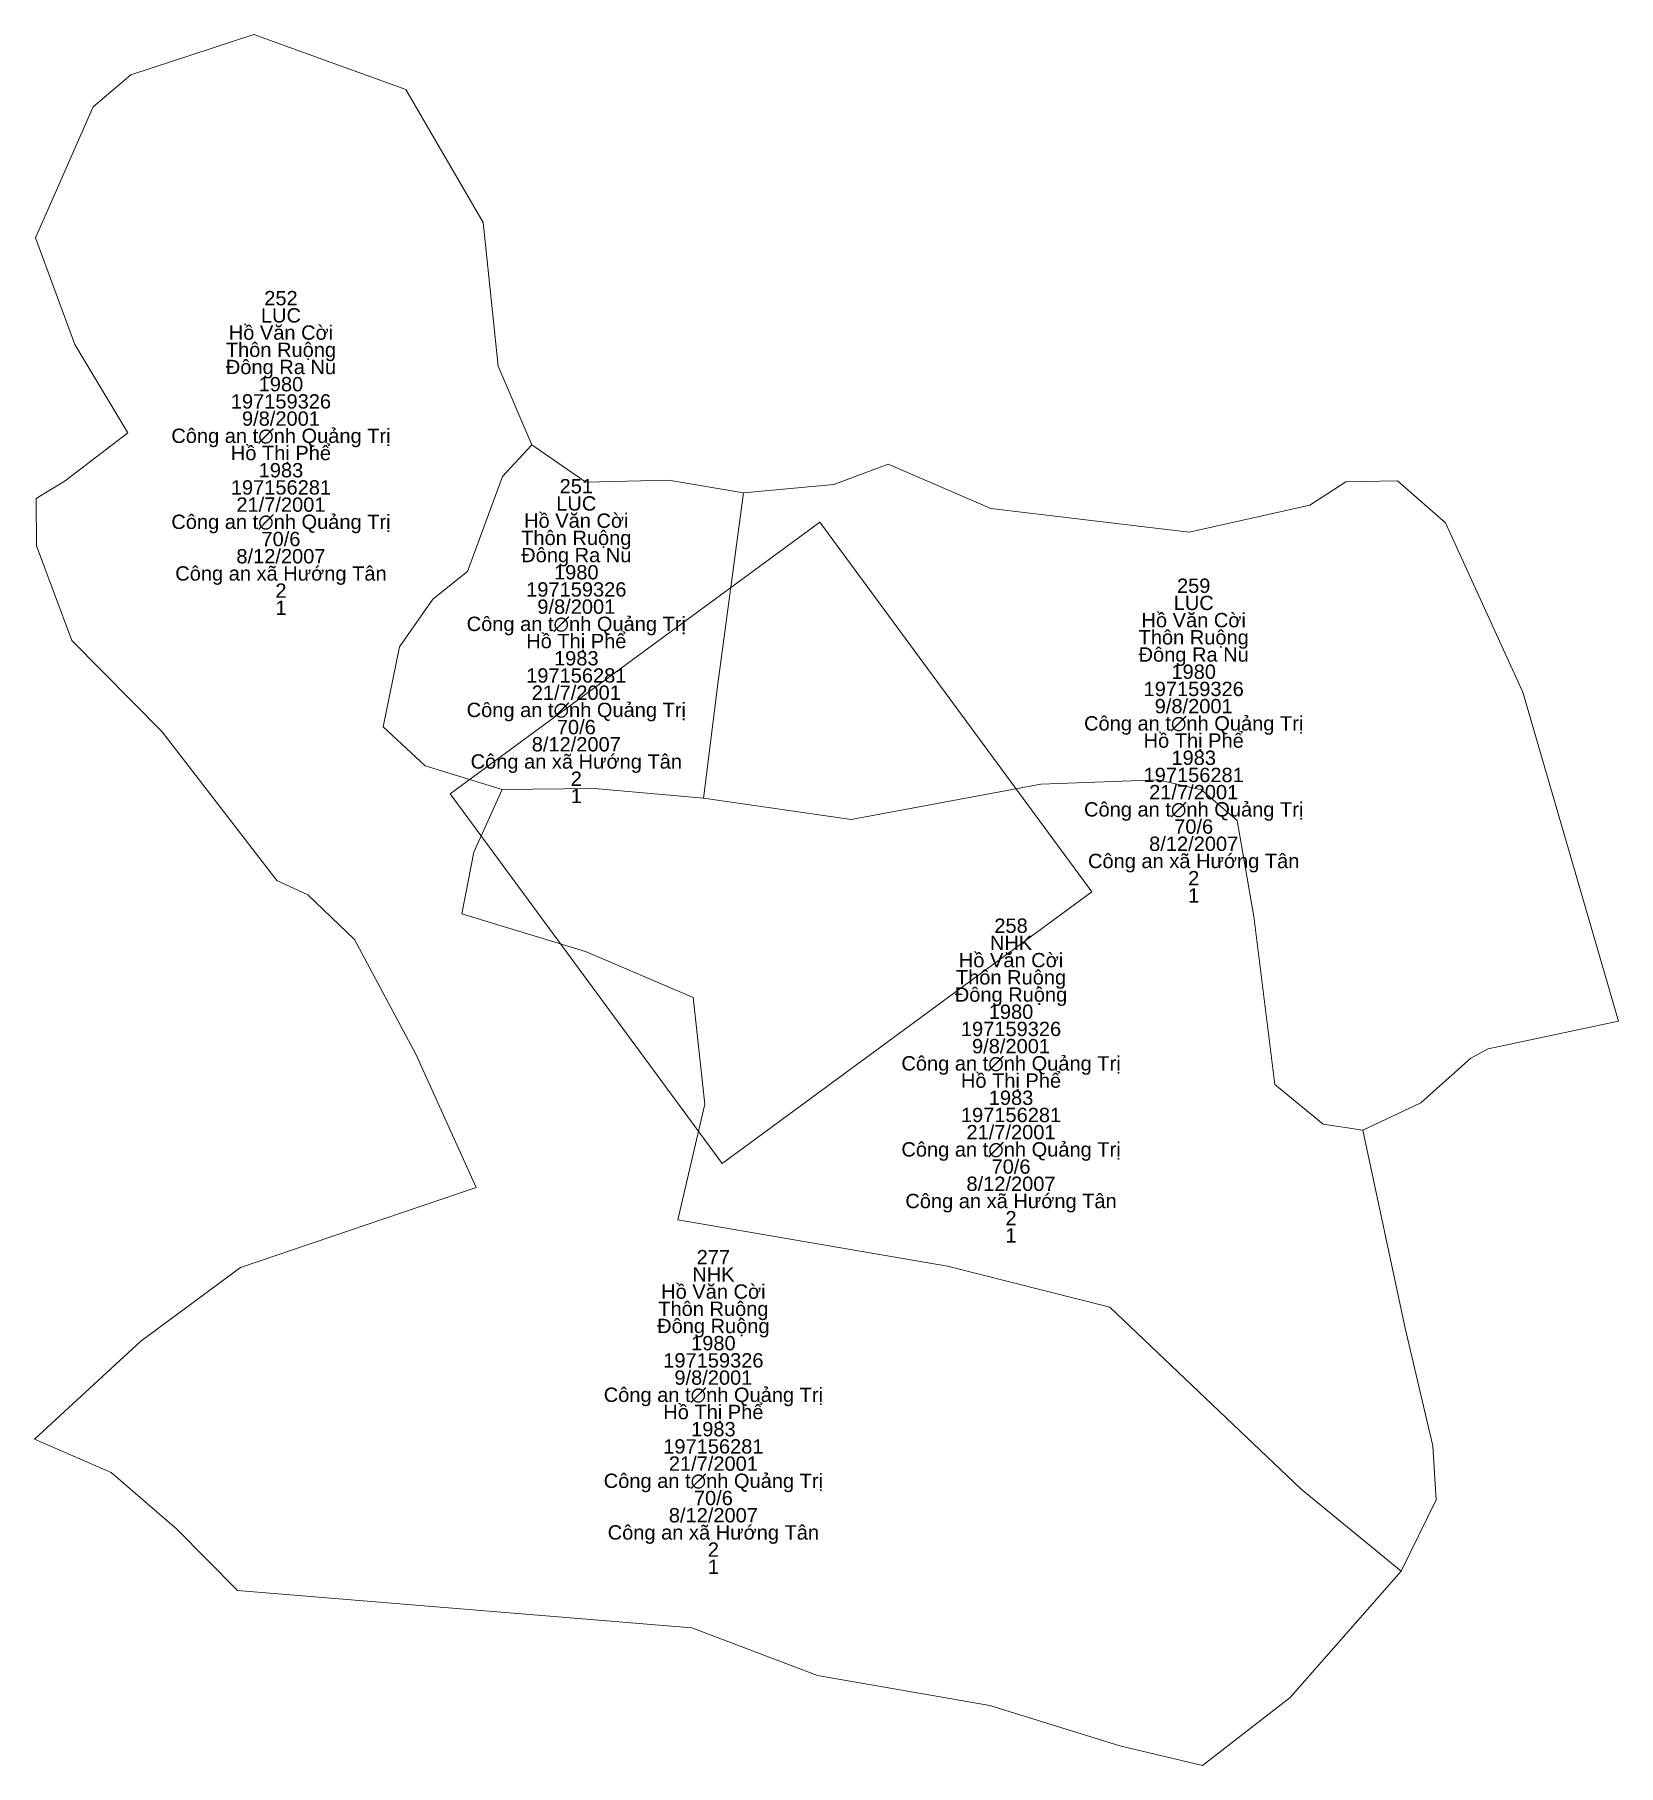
# Model space of a CAD drawing. Header units: metres. Extents: x 543340 to 547552, y 1841809 to 1845220.
# Drawn here: x 547158.8 to 547214, y 1842131.5 to 1842191.9 of the extents above; entities that cross this region are included whole.
import ezdxf

# ---------------------------------------------------------------- set-up
doc = ezdxf.new("R2010")
doc.units = ezdxf.units.M
doc.header["$MEASUREMENT"] = 0
for name, color, linetype, lineweight in [('Level 10', 7, 'Continuous', 0), ('Level 15', 7, 'Continuous', 0), ('Level 30', 7, 'Continuous', 0)]:
    doc.layers.add(name, color=color, linetype=linetype, lineweight=lineweight)
doc.styles.add('Style-Vnarial', font='Vnarial.shx')

msp = doc.modelspace()

# ---------------------------------------------------------------- texts
at = {"layer": 'Level 15', "color": 5, "linetype": 'Continuous', "lineweight": 0, "char_height": 0.49998, "attachment_point": 5, "line_spacing_factor": 0.720005, "style": 'Style-Vnarial'}
for s, insert in [('252\\PLUC\\PHå V¨n Cêi\\PTh«n Ruéng\\P§«ng Ra Nu\\P1980\\P197159326\\P9/8/2001\\PC«ng an t∅nh Qu¶ng TrÞ\\PHå ThÞ PhÓ\\P1983\\P197156281\\P21/7/2001\\PC«ng an t∅nh Qu¶ng TrÞ\\P70/6\\P8/12/2007\\PC«ng an x· H\xadíng T©n\\P2\\P1\\P', (547167.38, 1842177.317)), ('251\\PLUC\\PHå V¨n Cêi\\PTh«n Ruéng\\P§«ng Ra Nu\\P1980\\P197159326\\P9/8/2001\\PC«ng an t∅nh Qu¶ng TrÞ\\PHå ThÞ PhÓ\\P1983\\P197156281\\P21/7/2001\\PC«ng an t∅nh Qu¶ng TrÞ\\P70/6\\P8/12/2007\\PC«ng an x· H\xadíng T©n\\P2\\P1\\P', (547177.68, 1842170.757)), ('259\\PLUC\\PHå V¨n Cêi\\PTh«n Ruéng\\P§«ng Ra Nu\\P1980\\P197159326\\P9/8/2001\\PC«ng an t∅nh Qu¶ng TrÞ\\PHå ThÞ PhÓ\\P1983\\P197156281\\P21/7/2001\\PC«ng an t∅nh Qu¶ng TrÞ\\P70/6\\P8/12/2007\\PC«ng an x· H\xadíng T©n\\P2\\P1\\P', (547199.21, 1842167.287)), ('258\\PNHK\\PHå V¨n Cêi\\PTh«n Ruéng\\P§«ng Ruéng\\P1980\\P197159326\\P9/8/2001\\PC«ng an t∅nh Qu¶ng TrÞ\\PHå ThÞ PhÓ\\P1983\\P197156281\\P21/7/2001\\PC«ng an t∅nh Qu¶ng TrÞ\\P70/6\\P8/12/2007\\PC«ng an x· H\xadíng T©n\\P2\\P1\\P', (547192.84, 1842155.427)), ('277\\PNHK\\PHå V¨n Cêi\\PTh«n Ruéng\\P§«ng Ruéng\\P1980\\P197159326\\P9/8/2001\\PC«ng an t∅nh Qu¶ng TrÞ\\PHå ThÞ PhÓ\\P1983\\P197156281\\P21/7/2001\\PC«ng an t∅nh Qu¶ng TrÞ\\P70/6\\P8/12/2007\\PC«ng an x· H\xadíng T©n\\P2\\P1\\P', (547182.46, 1842143.867))]:
    msp.add_mtext(s, dxfattribs=dict(at, insert=insert))

# ---------------------------------------------------------------- linework, layer by layer
at = {"layer": 'Level 10', "color": 7, "linetype": 'Continuous', "lineweight": 0}
for p, q in [((547159.85, 1842176.34), (547158.84, 1842175.73)), ((547199.52, 1842131.54), (547196.63, 1842132.22))]:
    msp.add_line(p, q, dxfattribs=at)
at = {"layer": 'Level 10', "color": 7, "linetype": 'Continuous', "lineweight": 0, "flags": 128}
for points in [[(547176.13, 1842177.6), (547174.95, 1842180.35), (547174.43, 1842185.36), (547171.73, 1842189.99), (547166.43, 1842191.91), (547162.14, 1842190.51)], [(547159.85, 1842176.34), (547162.04, 1842178.02), (547160.19, 1842181.1), (547158.82, 1842184.82), (547160.83, 1842189.39), (547162.14, 1842190.51)], [(547176.13, 1842177.6), (547175.11, 1842176.5), (547173.89, 1842173.18), (547172.68, 1842172.22), (547171.51, 1842170.56), (547170.94, 1842167.77), (547172.41, 1842166.41), (547175.1, 1842165.58)], [(547183.51, 1842175.93), (547180.9, 1842176.37), (547178.01, 1842176.3), (547176.13, 1842177.6)], [(547214.02, 1842157.5), (547210.69, 1842168.98), (547207.99, 1842174.88), (547206.32, 1842176.35), (547204.51, 1842176.31), (547203.26, 1842175.5), (547199.05, 1842174.56), (547192.14, 1842175.38), (547188.55, 1842176.93), (547186.66, 1842176.22), (547183.51, 1842175.93)], [(547158.84, 1842175.73), (547158.86, 1842174.08), (547160.09, 1842170.78), (547163.24, 1842167.59), (547167.24, 1842162.41)], [(547183.51, 1842175.93), (547182.62, 1842169.26), (547182.11, 1842165.28)], [(547182.11, 1842165.28), (547187.26, 1842164.53), (547193.88, 1842165.77), (547197.97, 1842165.92), (547199.48, 1842165.57), (547200.73, 1842164.5), (547201.31, 1842161.15), (547202.04, 1842155.29), (547203.72, 1842153.91), (547205.11, 1842153.7)], [(547175.1, 1842165.58), (547174.11, 1842163.39), (547173.69, 1842161.24)], [(547175.1, 1842165.58), (547178.32, 1842165.61), (547182.11, 1842165.28)], [(547167.24, 1842162.41), (547168.32, 1842161.91), (547169.94, 1842160.35)], [(547173.69, 1842161.24), (547178, 1842159.93), (547181.76, 1842158.32), (547182.16, 1842154.6), (547181.22, 1842150.57), (547190.62, 1842148.95), (547196.28, 1842147.52), (547202.96, 1842141.17), (547206.45, 1842138.32)], [(547158.79, 1842142.92), (547162.49, 1842146.34), (547165.97, 1842148.91), (547174.19, 1842151.7), (547172.09, 1842156.33), (547169.94, 1842160.35)], [(547205.11, 1842153.7), (547207.13, 1842154.65), (547208.88, 1842156.21), (547209.48, 1842156.53), (547214.02, 1842157.5)], [(547206.45, 1842138.32), (547207.67, 1842140.8), (547207.55, 1842142.69), (547206.58, 1842146.79), (547205.11, 1842153.7)], [(547158.79, 1842142.92), (547161.46, 1842141.76), (547163.74, 1842139.79), (547165.86, 1842137.64)], [(547206.45, 1842138.32), (547202.58, 1842133.91), (547199.52, 1842131.54)], [(547165.86, 1842137.64), (547181.71, 1842136.34), (547186.09, 1842134.67), (547192.1, 1842133.63), (547196.63, 1842132.22)]]:
    msp.add_lwpolyline(points, dxfattribs=at)
at = {"layer": 'Level 30', "color": 1, "lineweight": 0, "flags": 128}
msp.add_lwpolyline([(547195.654, 1842162.014), (547186.176, 1842174.904), (547173.286, 1842165.426), (547182.764, 1842152.536), (547195.654, 1842162.014)], close=True, dxfattribs=at)

msp.set_redraw_order([(e.dxf.handle, doc.entitydb.next_handle()) for e in msp.query("TEXT MTEXT ATTDEF DIMENSION ARC_DIMENSION")])  # texts and dimensions are drawn at this point

doc.saveas('drawing.dxf')
